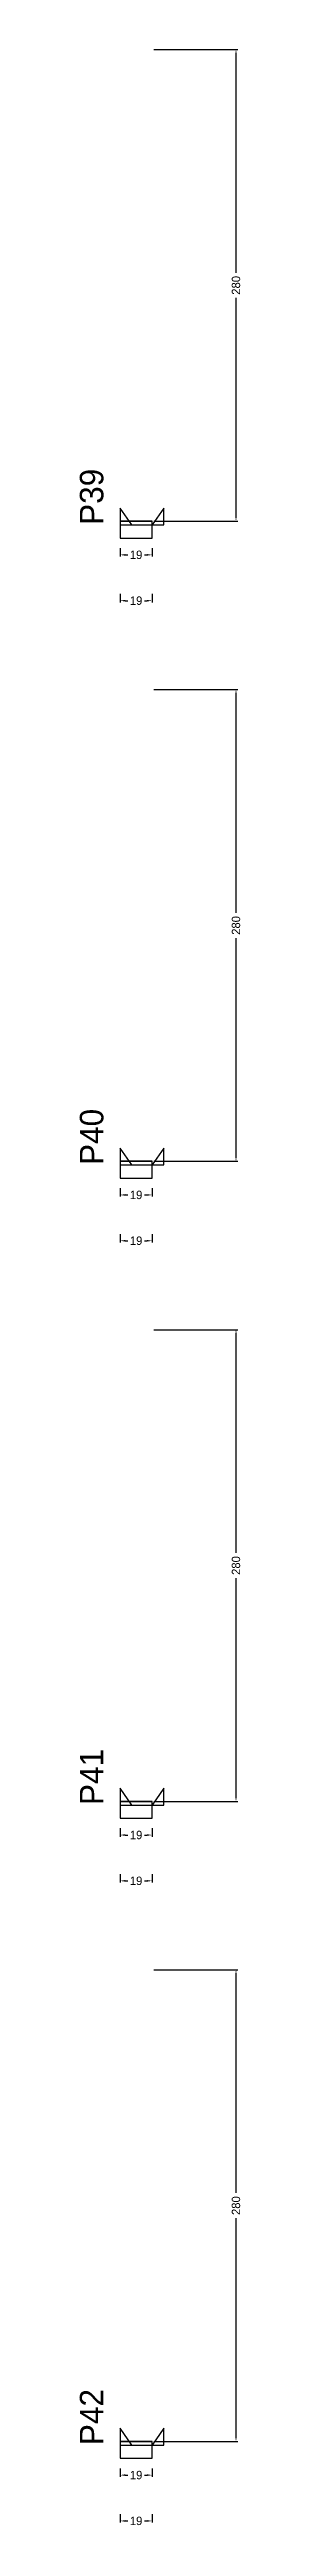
# Model space of a CAD drawing. Header units: centimetres. Extents: x -12000 to 4115, y -10266 to 2668.
# Drawn here: x 3976 to 4072, y -8408 to -6938 of the extents above; entities that cross this region are included whole.
import ezdxf

# ---------------------------------------------------------------- set-up
doc = ezdxf.new("R2010")
doc.units = ezdxf.units.CM
for name, color, linetype in [('NOMENCLATURA', 7, 'Continuous'), ('SARR_2.2x10', 60, 'Continuous'), ('SARR_2.2x7', 40, 'Continuous')]:
    doc.layers.add(name, color=color, linetype=linetype)
doc.dimstyles.new('PAINEL-NOVA', dxfattribs={"dimtxt": 5, "dimasz": 3, "dimexe": 1, "dimexo": 1, "dimgap": 1, "dimtad": 1, "dimcen": 2.5, "dimazin": 3, "dimtfac": 1, "dimtmove": 0, "dimatfit": 3})

msp = doc.modelspace()

# ---------------------------------------------------------------- texts
at = {"layer": 'NOMENCLATURA'}
for s, p in [('P39', (3990, -7220)), ('P40', (3990, -7600)), ('P41', (3990, -7980)), ('P42', (3990, -8360))]:
    msp.add_text(s, height=14, rotation=90, dxfattribs=at).set_placement(p)

# ---------------------------------------------------------------- blocks, each defined once
blk = doc.blocks.new('_CLOSEDFILLED')
at = {"color": 0, "linetype": 'BYBLOCK'}
blk.add_solid([(-1, 0.16), (0, 0), (-1, -0.16)], dxfattribs=at)
blk = doc.blocks.new('*D593')
for p, q in [((4000, -8373.8), (4000, -8378.8)), ((4003, -8377.8), (4004.5, -8377.8)), ((4014.5, -8377.8), (4016, -8377.8)), ((4019, -8373.8), (4019, -8378.8))]:
    blk.add_line(p, q)
at = {"layer": 'Defpoints'}
for p in [(4000, -8372.8), (4000, -8377.8), (4019, -8372.8)]:
    blk.add_point(p, dxfattribs=at)
at = {"layer": 'SARR_2.2x10', "xscale": 3, "yscale": 3, "rotation": 180}
blk.add_blockref('_CLOSEDFILLED', (4000, -8377.8), dxfattribs=at)
at = {"layer": 'SARR_2.2x10', "xscale": 3, "yscale": 3}
blk.add_blockref('_CLOSEDFILLED', (4019, -8377.8), dxfattribs=at)
at = {"layer": 'SARR_2.2x10', "insert": (4009.5, -8377.8), "char_height": 5, "attachment_point": 5}
blk.add_mtext('19', dxfattribs=at)
blk = doc.blocks.new('*D594')
for p, q in [((4020, -8077.8), (4070, -8077.8)), ((4069, -8210.3), (4069, -8080.8)), ((4069, -8354.8), (4069, -8225.3)), ((4020, -8357.8), (4070, -8357.8))]:
    blk.add_line(p, q)
at = {"layer": 'Defpoints'}
for p in [(4019, -8077.8), (4019, -8357.8), (4069, -8357.8)]:
    blk.add_point(p, dxfattribs=at)
at = {"layer": 'SARR_2.2x10', "xscale": 3, "yscale": 3}
for p, rotation in [((4069, -8077.8), 90), ((4069, -8357.8), 270)]:
    blk.add_blockref('_CLOSEDFILLED', p, dxfattribs=dict(at, rotation=rotation))
at = {"layer": 'SARR_2.2x10', "insert": (4069, -8217.8), "char_height": 5, "attachment_point": 5, "rotation": 90}
blk.add_mtext('280', dxfattribs=at)
blk = doc.blocks.new('*D595')
for p, q in [((4020, -8077.8), (4070, -8077.8)), ((4069, -8210.3), (4069, -8080.8)), ((4069, -8354.8), (4069, -8225.3)), ((4020, -8357.8), (4070, -8357.8))]:
    blk.add_line(p, q)
at = {"layer": 'Defpoints'}
for p in [(4019, -8077.8), (4019, -8357.8), (4069, -8357.8)]:
    blk.add_point(p, dxfattribs=at)
at = {"layer": 'SARR_2.2x10', "xscale": 3, "yscale": 3}
for p, rotation in [((4069, -8077.8), 90), ((4069, -8357.8), 270)]:
    blk.add_blockref('_CLOSEDFILLED', p, dxfattribs=dict(at, rotation=rotation))
at = {"layer": 'SARR_2.2x10', "insert": (4069, -8217.8), "char_height": 5, "attachment_point": 5, "rotation": 90}
blk.add_mtext('280', dxfattribs=at)
blk = doc.blocks.new('*D596')
for p, q in [((4020, -8077.8), (4070, -8077.8)), ((4069, -8210.3), (4069, -8080.8)), ((4069, -8354.8), (4069, -8225.3)), ((4020, -8357.8), (4070, -8357.8))]:
    blk.add_line(p, q)
at = {"layer": 'Defpoints'}
for p in [(4019, -8077.8), (4019, -8357.8), (4069, -8357.8)]:
    blk.add_point(p, dxfattribs=at)
at = {"layer": 'SARR_2.2x10', "xscale": 3, "yscale": 3}
for p, rotation in [((4069, -8077.8), 90), ((4069, -8357.8), 270)]:
    blk.add_blockref('_CLOSEDFILLED', p, dxfattribs=dict(at, rotation=rotation))
at = {"layer": 'SARR_2.2x10', "insert": (4069, -8217.8), "char_height": 5, "attachment_point": 5, "rotation": 90}
blk.add_mtext('280', dxfattribs=at)
blk = doc.blocks.new('*D597')
for p, q in [((4020, -8077.8), (4070, -8077.8)), ((4069, -8210.3), (4069, -8080.8)), ((4069, -8354.8), (4069, -8225.3)), ((4020, -8357.8), (4070, -8357.8))]:
    blk.add_line(p, q)
at = {"layer": 'Defpoints'}
for p in [(4019, -8077.8), (4019, -8357.8), (4069, -8357.8)]:
    blk.add_point(p, dxfattribs=at)
at = {"layer": 'SARR_2.2x10', "xscale": 3, "yscale": 3}
for p, rotation in [((4069, -8077.8), 90), ((4069, -8357.8), 270)]:
    blk.add_blockref('_CLOSEDFILLED', p, dxfattribs=dict(at, rotation=rotation))
at = {"layer": 'SARR_2.2x10', "insert": (4069, -8217.8), "char_height": 5, "attachment_point": 5, "rotation": 90}
blk.add_mtext('280', dxfattribs=at)
blk = doc.blocks.new('*D598')
for p, q in [((4000, -8401), (4000, -8406)), ((4003, -8405), (4004.5, -8405)), ((4014.5, -8405), (4016, -8405)), ((4019, -8401), (4019, -8406))]:
    blk.add_line(p, q)
at = {"layer": 'Defpoints'}
for p in [(4000, -8400), (4000, -8405), (4019, -8400)]:
    blk.add_point(p, dxfattribs=at)
at = {"layer": 'SARR_2.2x10', "xscale": 3, "yscale": 3, "rotation": 180}
blk.add_blockref('_CLOSEDFILLED', (4000, -8405), dxfattribs=at)
at = {"layer": 'SARR_2.2x10', "xscale": 3, "yscale": 3}
blk.add_blockref('_CLOSEDFILLED', (4019, -8405), dxfattribs=at)
at = {"layer": 'SARR_2.2x10', "insert": (4009.5, -8405), "char_height": 5, "attachment_point": 5}
blk.add_mtext('19', dxfattribs=at)
blk = doc.blocks.new('GRA-E')
at = {"layer": 'SARR_2.2x7'}
blk.add_lwpolyline([(0, 0), (7, 0), (0, 10)], close=True, dxfattribs=at)
blk = doc.blocks.new('GRA-D')
at = {"layer": 'SARR_2.2x7'}
blk.add_lwpolyline([(0, 0), (7, 0), (7, 10)], close=True, dxfattribs=at)
blk = doc.blocks.new('*D567')
for p, q in [((4000, -7993.8), (4000, -7998.8)), ((4003, -7997.8), (4004.5, -7997.8)), ((4014.5, -7997.8), (4016, -7997.8)), ((4019, -7993.8), (4019, -7998.8))]:
    blk.add_line(p, q)
at = {"layer": 'Defpoints'}
for p in [(4000, -7992.8), (4000, -7997.8), (4019, -7992.8)]:
    blk.add_point(p, dxfattribs=at)
at = {"layer": 'SARR_2.2x10', "xscale": 3, "yscale": 3, "rotation": 180}
blk.add_blockref('_CLOSEDFILLED', (4000, -7997.8), dxfattribs=at)
at = {"layer": 'SARR_2.2x10', "xscale": 3, "yscale": 3}
blk.add_blockref('_CLOSEDFILLED', (4019, -7997.8), dxfattribs=at)
at = {"layer": 'SARR_2.2x10', "insert": (4009.5, -7997.8), "char_height": 5, "attachment_point": 5}
blk.add_mtext('19', dxfattribs=at)
blk = doc.blocks.new('*D568')
for p, q in [((4020, -7697.8), (4070, -7697.8)), ((4069, -7830.3), (4069, -7700.8)), ((4069, -7974.8), (4069, -7845.3)), ((4020, -7977.8), (4070, -7977.8))]:
    blk.add_line(p, q)
at = {"layer": 'Defpoints'}
for p in [(4019, -7697.8), (4019, -7977.8), (4069, -7977.8)]:
    blk.add_point(p, dxfattribs=at)
at = {"layer": 'SARR_2.2x10', "xscale": 3, "yscale": 3}
for p, rotation in [((4069, -7697.8), 90), ((4069, -7977.8), 270)]:
    blk.add_blockref('_CLOSEDFILLED', p, dxfattribs=dict(at, rotation=rotation))
at = {"layer": 'SARR_2.2x10', "insert": (4069, -7837.8), "char_height": 5, "attachment_point": 5, "rotation": 90}
blk.add_mtext('280', dxfattribs=at)
blk = doc.blocks.new('*D569')
for p, q in [((4020, -7697.8), (4070, -7697.8)), ((4069, -7830.3), (4069, -7700.8)), ((4069, -7974.8), (4069, -7845.3)), ((4020, -7977.8), (4070, -7977.8))]:
    blk.add_line(p, q)
at = {"layer": 'Defpoints'}
for p in [(4019, -7697.8), (4019, -7977.8), (4069, -7977.8)]:
    blk.add_point(p, dxfattribs=at)
at = {"layer": 'SARR_2.2x10', "xscale": 3, "yscale": 3}
for p, rotation in [((4069, -7697.8), 90), ((4069, -7977.8), 270)]:
    blk.add_blockref('_CLOSEDFILLED', p, dxfattribs=dict(at, rotation=rotation))
at = {"layer": 'SARR_2.2x10', "insert": (4069, -7837.8), "char_height": 5, "attachment_point": 5, "rotation": 90}
blk.add_mtext('280', dxfattribs=at)
blk = doc.blocks.new('*D570')
for p, q in [((4020, -7697.8), (4070, -7697.8)), ((4069, -7830.3), (4069, -7700.8)), ((4069, -7974.8), (4069, -7845.3)), ((4020, -7977.8), (4070, -7977.8))]:
    blk.add_line(p, q)
at = {"layer": 'Defpoints'}
for p in [(4019, -7697.8), (4019, -7977.8), (4069, -7977.8)]:
    blk.add_point(p, dxfattribs=at)
at = {"layer": 'SARR_2.2x10', "xscale": 3, "yscale": 3}
for p, rotation in [((4069, -7697.8), 90), ((4069, -7977.8), 270)]:
    blk.add_blockref('_CLOSEDFILLED', p, dxfattribs=dict(at, rotation=rotation))
at = {"layer": 'SARR_2.2x10', "insert": (4069, -7837.8), "char_height": 5, "attachment_point": 5, "rotation": 90}
blk.add_mtext('280', dxfattribs=at)
blk = doc.blocks.new('*D571')
for p, q in [((4020, -7697.8), (4070, -7697.8)), ((4069, -7830.3), (4069, -7700.8)), ((4069, -7974.8), (4069, -7845.3)), ((4020, -7977.8), (4070, -7977.8))]:
    blk.add_line(p, q)
at = {"layer": 'Defpoints'}
for p in [(4019, -7697.8), (4019, -7977.8), (4069, -7977.8)]:
    blk.add_point(p, dxfattribs=at)
at = {"layer": 'SARR_2.2x10', "xscale": 3, "yscale": 3}
for p, rotation in [((4069, -7697.8), 90), ((4069, -7977.8), 270)]:
    blk.add_blockref('_CLOSEDFILLED', p, dxfattribs=dict(at, rotation=rotation))
at = {"layer": 'SARR_2.2x10', "insert": (4069, -7837.8), "char_height": 5, "attachment_point": 5, "rotation": 90}
blk.add_mtext('280', dxfattribs=at)
blk = doc.blocks.new('*D572')
for p, q in [((4000, -8021), (4000, -8026)), ((4003, -8025), (4004.5, -8025)), ((4014.5, -8025), (4016, -8025)), ((4019, -8021), (4019, -8026))]:
    blk.add_line(p, q)
at = {"layer": 'Defpoints'}
for p in [(4000, -8020), (4000, -8025), (4019, -8020)]:
    blk.add_point(p, dxfattribs=at)
at = {"layer": 'SARR_2.2x10', "xscale": 3, "yscale": 3, "rotation": 180}
blk.add_blockref('_CLOSEDFILLED', (4000, -8025), dxfattribs=at)
at = {"layer": 'SARR_2.2x10', "xscale": 3, "yscale": 3}
blk.add_blockref('_CLOSEDFILLED', (4019, -8025), dxfattribs=at)
at = {"layer": 'SARR_2.2x10', "insert": (4009.5, -8025), "char_height": 5, "attachment_point": 5}
blk.add_mtext('19', dxfattribs=at)
blk = doc.blocks.new('*D541')
for p, q in [((4000, -7613.8), (4000, -7618.8)), ((4019, -7613.8), (4019, -7618.8)), ((4003, -7617.8), (4004.5, -7617.8)), ((4014.5, -7617.8), (4016, -7617.8))]:
    blk.add_line(p, q)
at = {"layer": 'Defpoints'}
for p in [(4000, -7612.8), (4019, -7612.8), (4000, -7617.8)]:
    blk.add_point(p, dxfattribs=at)
at = {"layer": 'SARR_2.2x10', "xscale": 3, "yscale": 3, "rotation": 180}
blk.add_blockref('_CLOSEDFILLED', (4000, -7617.8), dxfattribs=at)
at = {"layer": 'SARR_2.2x10', "xscale": 3, "yscale": 3}
blk.add_blockref('_CLOSEDFILLED', (4019, -7617.8), dxfattribs=at)
at = {"layer": 'SARR_2.2x10', "insert": (4009.5, -7617.8), "char_height": 5, "attachment_point": 5}
blk.add_mtext('19', dxfattribs=at)
blk = doc.blocks.new('*D542')
for p, q in [((4020, -7317.8), (4070, -7317.8)), ((4069, -7450.3), (4069, -7320.8)), ((4069, -7594.8), (4069, -7465.3)), ((4020, -7597.8), (4070, -7597.8))]:
    blk.add_line(p, q)
at = {"layer": 'Defpoints'}
for p in [(4019, -7317.8), (4019, -7597.8), (4069, -7597.8)]:
    blk.add_point(p, dxfattribs=at)
at = {"layer": 'SARR_2.2x10', "xscale": 3, "yscale": 3}
for p, rotation in [((4069, -7317.8), 90), ((4069, -7597.8), 270)]:
    blk.add_blockref('_CLOSEDFILLED', p, dxfattribs=dict(at, rotation=rotation))
at = {"layer": 'SARR_2.2x10', "insert": (4069, -7457.8), "char_height": 5, "attachment_point": 5, "rotation": 90}
blk.add_mtext('280', dxfattribs=at)
blk = doc.blocks.new('*D543')
for p, q in [((4020, -7317.8), (4070, -7317.8)), ((4069, -7450.3), (4069, -7320.8)), ((4069, -7594.8), (4069, -7465.3)), ((4020, -7597.8), (4070, -7597.8))]:
    blk.add_line(p, q)
at = {"layer": 'Defpoints'}
for p in [(4019, -7317.8), (4019, -7597.8), (4069, -7597.8)]:
    blk.add_point(p, dxfattribs=at)
at = {"layer": 'SARR_2.2x10', "xscale": 3, "yscale": 3}
for p, rotation in [((4069, -7317.8), 90), ((4069, -7597.8), 270)]:
    blk.add_blockref('_CLOSEDFILLED', p, dxfattribs=dict(at, rotation=rotation))
at = {"layer": 'SARR_2.2x10', "insert": (4069, -7457.8), "char_height": 5, "attachment_point": 5, "rotation": 90}
blk.add_mtext('280', dxfattribs=at)
blk = doc.blocks.new('*D544')
for p, q in [((4020, -7317.8), (4070, -7317.8)), ((4069, -7450.3), (4069, -7320.8)), ((4069, -7594.8), (4069, -7465.3)), ((4020, -7597.8), (4070, -7597.8))]:
    blk.add_line(p, q)
at = {"layer": 'Defpoints'}
for p in [(4019, -7317.8), (4019, -7597.8), (4069, -7597.8)]:
    blk.add_point(p, dxfattribs=at)
at = {"layer": 'SARR_2.2x10', "xscale": 3, "yscale": 3}
for p, rotation in [((4069, -7317.8), 90), ((4069, -7597.8), 270)]:
    blk.add_blockref('_CLOSEDFILLED', p, dxfattribs=dict(at, rotation=rotation))
at = {"layer": 'SARR_2.2x10', "insert": (4069, -7457.8), "char_height": 5, "attachment_point": 5, "rotation": 90}
blk.add_mtext('280', dxfattribs=at)
blk = doc.blocks.new('*D545')
for p, q in [((4020, -7317.8), (4070, -7317.8)), ((4069, -7450.3), (4069, -7320.8)), ((4069, -7594.8), (4069, -7465.3)), ((4020, -7597.8), (4070, -7597.8))]:
    blk.add_line(p, q)
at = {"layer": 'Defpoints'}
for p in [(4019, -7317.8), (4019, -7597.8), (4069, -7597.8)]:
    blk.add_point(p, dxfattribs=at)
at = {"layer": 'SARR_2.2x10', "xscale": 3, "yscale": 3}
for p, rotation in [((4069, -7317.8), 90), ((4069, -7597.8), 270)]:
    blk.add_blockref('_CLOSEDFILLED', p, dxfattribs=dict(at, rotation=rotation))
at = {"layer": 'SARR_2.2x10', "insert": (4069, -7457.8), "char_height": 5, "attachment_point": 5, "rotation": 90}
blk.add_mtext('280', dxfattribs=at)
blk = doc.blocks.new('*D546')
for p, q in [((4000, -7641), (4000, -7646)), ((4003, -7645), (4004.5, -7645)), ((4014.5, -7645), (4016, -7645)), ((4019, -7641), (4019, -7646))]:
    blk.add_line(p, q)
at = {"layer": 'Defpoints'}
for p in [(4000, -7640), (4000, -7645), (4019, -7640)]:
    blk.add_point(p, dxfattribs=at)
at = {"layer": 'SARR_2.2x10', "xscale": 3, "yscale": 3, "rotation": 180}
blk.add_blockref('_CLOSEDFILLED', (4000, -7645), dxfattribs=at)
at = {"layer": 'SARR_2.2x10', "xscale": 3, "yscale": 3}
blk.add_blockref('_CLOSEDFILLED', (4019, -7645), dxfattribs=at)
at = {"layer": 'SARR_2.2x10', "insert": (4009.5, -7645), "char_height": 5, "attachment_point": 5}
blk.add_mtext('19', dxfattribs=at)
blk = doc.blocks.new('*D515')
for p, q in [((4000, -7233.8), (4000, -7238.8)), ((4019, -7233.8), (4019, -7238.8)), ((4003, -7237.8), (4004.5, -7237.8)), ((4014.5, -7237.8), (4016, -7237.8))]:
    blk.add_line(p, q)
at = {"layer": 'Defpoints'}
for p in [(4000, -7232.8), (4019, -7232.8), (4000, -7237.8)]:
    blk.add_point(p, dxfattribs=at)
at = {"layer": 'SARR_2.2x10', "xscale": 3, "yscale": 3, "rotation": 180}
blk.add_blockref('_CLOSEDFILLED', (4000, -7237.8), dxfattribs=at)
at = {"layer": 'SARR_2.2x10', "xscale": 3, "yscale": 3}
blk.add_blockref('_CLOSEDFILLED', (4019, -7237.8), dxfattribs=at)
at = {"layer": 'SARR_2.2x10', "insert": (4009.5, -7237.8), "char_height": 5, "attachment_point": 5}
blk.add_mtext('19', dxfattribs=at)
blk = doc.blocks.new('*D516')
for p, q in [((4020, -6937.8), (4070, -6937.8)), ((4069, -7070.3), (4069, -6940.8)), ((4069, -7214.8), (4069, -7085.3)), ((4020, -7217.8), (4070, -7217.8))]:
    blk.add_line(p, q)
at = {"layer": 'Defpoints'}
for p in [(4019, -6937.8), (4019, -7217.8), (4069, -7217.8)]:
    blk.add_point(p, dxfattribs=at)
at = {"layer": 'SARR_2.2x10', "xscale": 3, "yscale": 3}
for p, rotation in [((4069, -6937.8), 90), ((4069, -7217.8), 270)]:
    blk.add_blockref('_CLOSEDFILLED', p, dxfattribs=dict(at, rotation=rotation))
at = {"layer": 'SARR_2.2x10', "insert": (4069, -7077.8), "char_height": 5, "attachment_point": 5, "rotation": 90}
blk.add_mtext('280', dxfattribs=at)
blk = doc.blocks.new('*D517')
for p, q in [((4020, -6937.8), (4070, -6937.8)), ((4069, -7070.3), (4069, -6940.8)), ((4069, -7214.8), (4069, -7085.3)), ((4020, -7217.8), (4070, -7217.8))]:
    blk.add_line(p, q)
at = {"layer": 'Defpoints'}
for p in [(4019, -6937.8), (4019, -7217.8), (4069, -7217.8)]:
    blk.add_point(p, dxfattribs=at)
at = {"layer": 'SARR_2.2x10', "xscale": 3, "yscale": 3}
for p, rotation in [((4069, -6937.8), 90), ((4069, -7217.8), 270)]:
    blk.add_blockref('_CLOSEDFILLED', p, dxfattribs=dict(at, rotation=rotation))
at = {"layer": 'SARR_2.2x10', "insert": (4069, -7077.8), "char_height": 5, "attachment_point": 5, "rotation": 90}
blk.add_mtext('280', dxfattribs=at)
blk = doc.blocks.new('*D518')
for p, q in [((4020, -6937.8), (4070, -6937.8)), ((4069, -7070.3), (4069, -6940.8)), ((4069, -7214.8), (4069, -7085.3)), ((4020, -7217.8), (4070, -7217.8))]:
    blk.add_line(p, q)
at = {"layer": 'Defpoints'}
for p in [(4019, -6937.8), (4019, -7217.8), (4069, -7217.8)]:
    blk.add_point(p, dxfattribs=at)
at = {"layer": 'SARR_2.2x10', "xscale": 3, "yscale": 3}
for p, rotation in [((4069, -6937.8), 90), ((4069, -7217.8), 270)]:
    blk.add_blockref('_CLOSEDFILLED', p, dxfattribs=dict(at, rotation=rotation))
at = {"layer": 'SARR_2.2x10', "insert": (4069, -7077.8), "char_height": 5, "attachment_point": 5, "rotation": 90}
blk.add_mtext('280', dxfattribs=at)
blk = doc.blocks.new('*D519')
for p, q in [((4020, -6937.8), (4070, -6937.8)), ((4069, -7070.3), (4069, -6940.8)), ((4069, -7214.8), (4069, -7085.3)), ((4020, -7217.8), (4070, -7217.8))]:
    blk.add_line(p, q)
at = {"layer": 'Defpoints'}
for p in [(4019, -6937.8), (4019, -7217.8), (4069, -7217.8)]:
    blk.add_point(p, dxfattribs=at)
at = {"layer": 'SARR_2.2x10', "xscale": 3, "yscale": 3}
for p, rotation in [((4069, -6937.8), 90), ((4069, -7217.8), 270)]:
    blk.add_blockref('_CLOSEDFILLED', p, dxfattribs=dict(at, rotation=rotation))
at = {"layer": 'SARR_2.2x10', "insert": (4069, -7077.8), "char_height": 5, "attachment_point": 5, "rotation": 90}
blk.add_mtext('280', dxfattribs=at)
blk = doc.blocks.new('*D520')
for p, q in [((4000, -7261), (4000, -7266)), ((4019, -7261), (4019, -7266)), ((4003, -7265), (4004.5, -7265)), ((4014.5, -7265), (4016, -7265))]:
    blk.add_line(p, q)
at = {"layer": 'Defpoints'}
for p in [(4000, -7260), (4019, -7260), (4000, -7265)]:
    blk.add_point(p, dxfattribs=at)
at = {"layer": 'SARR_2.2x10', "xscale": 3, "yscale": 3, "rotation": 180}
blk.add_blockref('_CLOSEDFILLED', (4000, -7265), dxfattribs=at)
at = {"layer": 'SARR_2.2x10', "xscale": 3, "yscale": 3}
blk.add_blockref('_CLOSEDFILLED', (4019, -7265), dxfattribs=at)
at = {"layer": 'SARR_2.2x10', "insert": (4009.5, -7265), "char_height": 5, "attachment_point": 5}
blk.add_mtext('19', dxfattribs=at)

# ---------------------------------------------------------------- dimensions: what is measured, and where the dimension line sits
at = {"layer": 'SARR_2.2x10'}
for base, p1, p2, picture, middle in [((4069, -7217.8), (4019, -7217.8), (4019, -6937.8), '*D516', (4069, -7077.8)), ((4069, -7217.8), (4019, -7217.8), (4019, -6937.8), '*D517', (4069, -7077.8)), ((4069, -7217.8), (4019, -7217.8), (4019, -6937.8), '*D518', (4069, -7077.8)), ((4069, -7217.8), (4019, -7217.8), (4019, -6937.8), '*D519', (4069, -7077.8)), ((4069, -7597.8), (4019, -7597.8), (4019, -7317.8), '*D542', (4069, -7457.8)), ((4069, -7597.8), (4019, -7597.8), (4019, -7317.8), '*D543', (4069, -7457.8)), ((4069, -7597.8), (4019, -7597.8), (4019, -7317.8), '*D544', (4069, -7457.8)), ((4069, -7597.8), (4019, -7597.8), (4019, -7317.8), '*D545', (4069, -7457.8)), ((4069, -7977.8), (4019, -7977.8), (4019, -7697.8), '*D568', (4069, -7837.8)), ((4069, -7977.8), (4019, -7977.8), (4019, -7697.8), '*D569', (4069, -7837.8)), ((4069, -7977.8), (4019, -7977.8), (4019, -7697.8), '*D570', (4069, -7837.8)), ((4069, -7977.8), (4019, -7977.8), (4019, -7697.8), '*D571', (4069, -7837.8)), ((4069, -8357.8), (4019, -8357.8), (4019, -8077.8), '*D594', (4069, -8217.8)), ((4069, -8357.8), (4019, -8357.8), (4019, -8077.8), '*D595', (4069, -8217.8)), ((4069, -8357.8), (4019, -8357.8), (4019, -8077.8), '*D596', (4069, -8217.8)), ((4069, -8357.8), (4019, -8357.8), (4019, -8077.8), '*D597', (4069, -8217.8))]:
    dim = msp.add_linear_dim(base=base, p1=p1, p2=p2, angle=90, dimstyle='PAINEL-NOVA', dxfattribs=at)
    dim.commit()
    dim.dimension.update_dxf_attribs({"geometry": picture, "text_midpoint": middle})
for base, p1, p2, picture, middle in [((4000, -7237.8), (4000, -7232.8), (4019, -7232.8), '*D515', (4009.5, -7237.8)), ((4000, -7265), (4000, -7260), (4019, -7260), '*D520', (4009.5, -7265)), ((4000, -7617.8), (4000, -7612.8), (4019, -7612.8), '*D541', (4009.5, -7617.8)), ((4000, -7645), (4000, -7640), (4019, -7640), '*D546', (4009.5, -7645)), ((4000, -7997.8), (4000, -7992.8), (4019, -7992.8), '*D567', (4009.5, -7997.8)), ((4000, -8025), (4000, -8020), (4019, -8020), '*D572', (4009.5, -8025)), ((4000, -8377.8), (4000, -8372.8), (4019, -8372.8), '*D593', (4009.5, -8377.8)), ((4000, -8405), (4000, -8400), (4019, -8400), '*D598', (4009.5, -8405))]:
    dim = msp.add_linear_dim(base=base, p1=p1, p2=p2, dimstyle='PAINEL-NOVA', dxfattribs=at)
    dim.commit()
    dim.dimension.update_dxf_attribs({"geometry": picture, "text_midpoint": middle})

# ---------------------------------------------------------------- linework, layer by layer
at = {"layer": 'SARR_2.2x10'}
for p, q in [((4019, -7217.8), (4000, -7217.8)), ((4000, -7217.8), (4000, -7227.8)), ((4019, -7227.8), (4019, -7217.8)), ((4000, -7227.8), (4019, -7227.8)), ((4019, -7597.8), (4000, -7597.8)), ((4000, -7597.8), (4000, -7607.8)), ((4019, -7607.8), (4019, -7597.8)), ((4000, -7607.8), (4019, -7607.8)), ((4019, -7977.8), (4000, -7977.8)), ((4000, -7977.8), (4000, -7987.8)), ((4019, -7987.8), (4019, -7977.8)), ((4000, -7987.8), (4019, -7987.8)), ((4019, -8357.8), (4000, -8357.8)), ((4000, -8357.8), (4000, -8367.8)), ((4019, -8367.8), (4019, -8357.8)), ((4000, -8367.8), (4019, -8367.8))]:
    msp.add_line(p, q, dxfattribs=at)
at = {"layer": 'SARR_2.2x7'}
for p, q in [((4019, -7217.8), (4000, -7217.8)), ((4000, -7217.8), (4000, -7220)), ((4000, -7217.8), (4007, -7217.8)), ((4000, -7217.8), (4007, -7217.8)), ((4000, -7217.8), (4007, -7217.8)), ((4000, -7217.8), (4007, -7217.8)), ((4000, -7220), (4019, -7220)), ((4007, -7217.8), (4019, -7217.8)), ((4007, -7217.8), (4019, -7217.8)), ((4007, -7217.8), (4019, -7217.8)), ((4007, -7217.8), (4019, -7217.8)), ((4019, -7220), (4019, -7217.8)), ((4019, -7597.8), (4000, -7597.8)), ((4000, -7597.8), (4000, -7600)), ((4000, -7597.8), (4007, -7597.8)), ((4000, -7597.8), (4007, -7597.8)), ((4000, -7597.8), (4007, -7597.8)), ((4000, -7597.8), (4007, -7597.8)), ((4000, -7600), (4019, -7600)), ((4007, -7597.8), (4019, -7597.8)), ((4007, -7597.8), (4019, -7597.8)), ((4007, -7597.8), (4019, -7597.8)), ((4007, -7597.8), (4019, -7597.8)), ((4019, -7600), (4019, -7597.8)), ((4019, -7977.8), (4000, -7977.8)), ((4000, -7977.8), (4000, -7980)), ((4000, -7977.8), (4007, -7977.8)), ((4000, -7977.8), (4007, -7977.8)), ((4000, -7977.8), (4007, -7977.8)), ((4000, -7977.8), (4007, -7977.8)), ((4000, -7980), (4019, -7980)), ((4007, -7977.8), (4019, -7977.8)), ((4007, -7977.8), (4019, -7977.8)), ((4007, -7977.8), (4019, -7977.8)), ((4007, -7977.8), (4019, -7977.8)), ((4019, -7980), (4019, -7977.8)), ((4019, -8357.8), (4000, -8357.8)), ((4000, -8357.8), (4000, -8360)), ((4000, -8357.8), (4007, -8357.8)), ((4000, -8357.8), (4007, -8357.8)), ((4000, -8357.8), (4007, -8357.8)), ((4000, -8357.8), (4007, -8357.8)), ((4000, -8360), (4019, -8360)), ((4007, -8357.8), (4019, -8357.8)), ((4007, -8357.8), (4019, -8357.8)), ((4007, -8357.8), (4019, -8357.8)), ((4007, -8357.8), (4019, -8357.8)), ((4019, -8360), (4019, -8357.8))]:
    msp.add_line(p, q, dxfattribs=at)

# ---------------------------------------------------------------- block references
for name, p in [('GRA-E', (4000, -7220)), ('GRA-D', (4019, -7220)), ('GRA-E', (4000, -7600)), ('GRA-D', (4019, -7600)), ('GRA-E', (4000, -7980)), ('GRA-D', (4019, -7980)), ('GRA-E', (4000, -8360)), ('GRA-D', (4019, -8360))]:
    msp.add_blockref(name, p, dxfattribs=at)

msp.set_redraw_order([(e.dxf.handle, doc.entitydb.next_handle()) for e in msp.query("TEXT MTEXT ATTDEF DIMENSION ARC_DIMENSION")])  # texts and dimensions are drawn at this point

doc.saveas('drawing.dxf')
